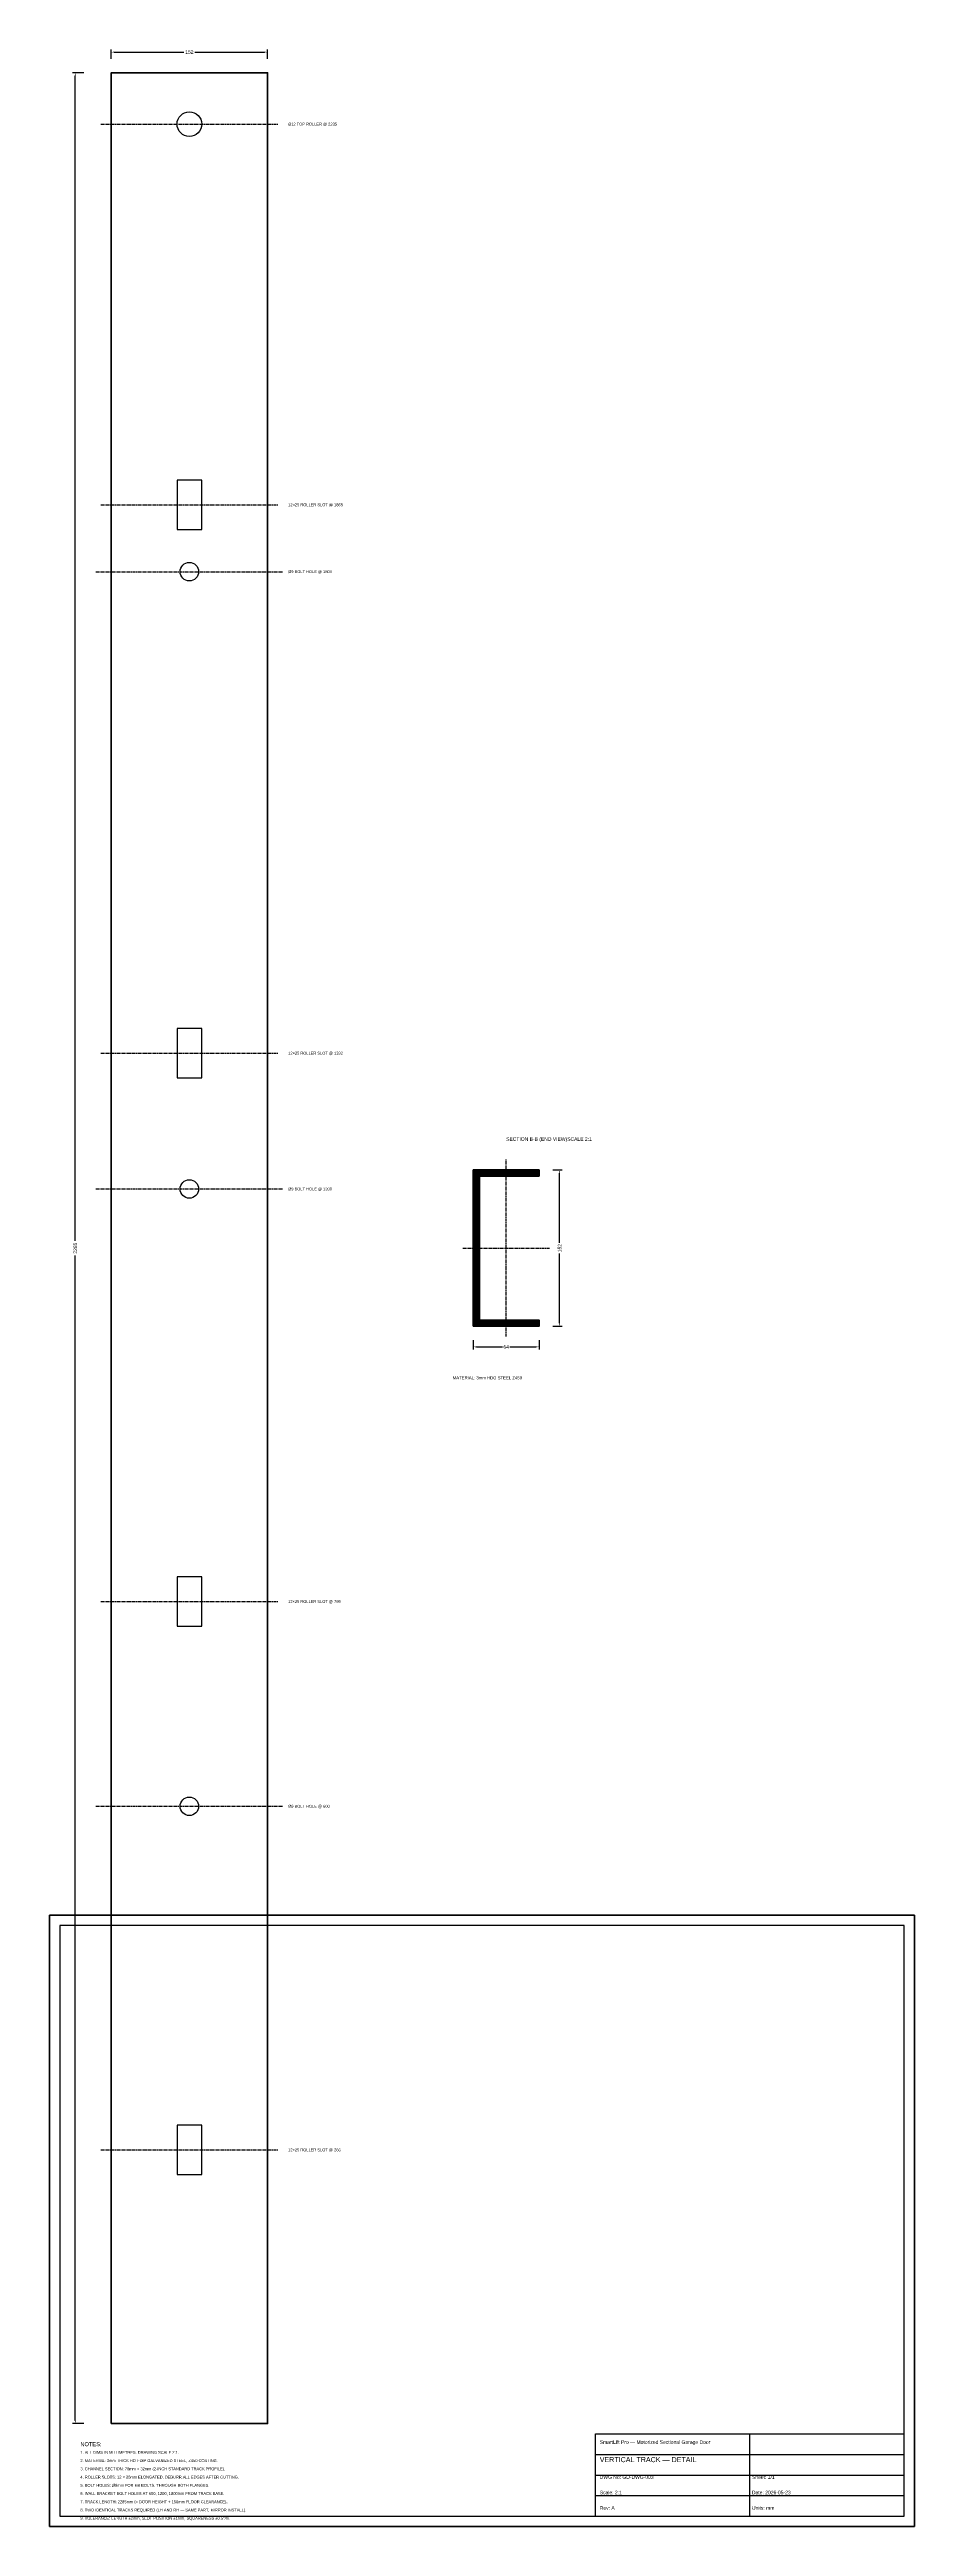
# Model space of a CAD drawing. Header units: millimetres. Extents: x 0 to 841, y 0 to 2408.
import ezdxf
from ezdxf.enums import TextEntityAlignment as Align

# ---------------------------------------------------------------- set-up
doc = ezdxf.new("R2010")
doc.units = ezdxf.units.MM
doc.linetypes.add('CENTER', pattern=[5.08, 3.175, -0.635, 0.635, -0.635])
for name, color, linetype in [('CENTER', 1, 'CENTER'), ('DIM', 2, 'Continuous'), ('HATCH', 8, 'Continuous'), ('NOTES', 3, 'Continuous'), ('OUTLINE', 7, 'Continuous'), ('TITLE', 6, 'Continuous')]:
    doc.layers.add(name, color=color, linetype=linetype)
doc.styles.add('OpenSansCondensed-Light', font='OpenSansCondensed-Light.ttf')
doc.dimstyles.get("Standard").update_dxf_attribs({"dimtxt": 3.5, "dimasz": 3, "dimexe": 2.5, "dimexo": 1.5, "dimgap": 1, "dimtad": 1, "dimcen": 2.5, "dimazin": 3, "dimtfac": 1, "dimtmove": 0, "dimatfit": 3})

# ---------------------------------------------------------------- blocks, each defined once
blk = doc.blocks.new('_CLOSEDFILLED')
at = {"color": 0, "linetype": 'BYBLOCK'}
blk.add_solid([(-1, 0.16), (0, 0), (-1, -0.16)], dxfattribs=at)
blk = doc.blocks.new('*D1')
for p, q in [((33.5, 2385), (22.5, 2385)), ((25, 1249.5), (25, 2382)), ((25, 103), (25, 1235.5)), ((33.5, 100), (22.5, 100))]:
    blk.add_line(p, q)
at = {"layer": 'Defpoints'}
for p in [(35, 2385), (25, 100), (35, 100)]:
    blk.add_point(p, dxfattribs=at)
at = {"layer": 'DIM', "xscale": 3, "yscale": 3}
for p, rotation in [((25, 2385), 90), ((25, 100), 270)]:
    blk.add_blockref('_CLOSEDFILLED', p, dxfattribs=dict(at, rotation=rotation))
at = {"layer": 'DIM', "insert": (25, 1242.5), "char_height": 3.5, "attachment_point": 5, "rotation": 90, "style": 'OpenSansCondensed-Light'}
blk.add_mtext('2285', dxfattribs=at)
blk = doc.blocks.new('*D2')
for p, q in [((60, 2398.5), (60, 2407.5)), ((212, 2398.5), (212, 2407.5)), ((63, 2405), (130.75, 2405)), ((141.25, 2405), (209, 2405))]:
    blk.add_line(p, q)
at = {"layer": 'Defpoints'}
for p in [(60, 2405), (60, 2397), (212, 2397)]:
    blk.add_point(p, dxfattribs=at)
at = {"layer": 'DIM', "xscale": 3, "yscale": 3, "rotation": 180}
blk.add_blockref('_CLOSEDFILLED', (60, 2405), dxfattribs=at)
at = {"layer": 'DIM', "xscale": 3, "yscale": 3}
blk.add_blockref('_CLOSEDFILLED', (212, 2405), dxfattribs=at)
at = {"layer": 'DIM', "insert": (136, 2405), "char_height": 3.5, "attachment_point": 5, "style": 'OpenSansCondensed-Light'}
blk.add_mtext('152', dxfattribs=at)
blk = doc.blocks.new('*D3')
for p, q in [((412, 1153), (412, 1144)), ((415, 1146.5), (440.5, 1146.5)), ((447.5, 1146.5), (473, 1146.5)), ((476, 1153), (476, 1144))]:
    blk.add_line(p, q)
at = {"layer": 'Defpoints'}
for p in [(412, 1154.5), (412, 1146.5), (476, 1154.5)]:
    blk.add_point(p, dxfattribs=at)
at = {"layer": 'DIM', "xscale": 3, "yscale": 3, "rotation": 180}
blk.add_blockref('_CLOSEDFILLED', (412, 1146.5), dxfattribs=at)
at = {"layer": 'DIM', "xscale": 3, "yscale": 3}
blk.add_blockref('_CLOSEDFILLED', (476, 1146.5), dxfattribs=at)
at = {"layer": 'DIM', "insert": (444, 1146.5), "char_height": 3.5, "attachment_point": 5, "style": 'OpenSansCondensed-Light'}
blk.add_mtext('64', dxfattribs=at)
blk = doc.blocks.new('*D4')
for p, q in [((489.5, 1318.5), (498.5, 1318.5)), ((496, 1247.75), (496, 1315.5)), ((496, 1169.5), (496, 1237.25)), ((489.5, 1166.5), (498.5, 1166.5))]:
    blk.add_line(p, q)
at = {"layer": 'Defpoints'}
for p in [(488, 1318.5), (488, 1166.5), (496, 1166.5)]:
    blk.add_point(p, dxfattribs=at)
at = {"layer": 'DIM', "xscale": 3, "yscale": 3}
for p, rotation in [((496, 1318.5), 90), ((496, 1166.5), 270)]:
    blk.add_blockref('_CLOSEDFILLED', p, dxfattribs=dict(at, rotation=rotation))
at = {"layer": 'DIM', "insert": (496, 1242.5), "char_height": 3.5, "attachment_point": 5, "rotation": 90, "style": 'OpenSansCondensed-Light'}
blk.add_mtext('152', dxfattribs=at)

msp = doc.modelspace()

# ---------------------------------------------------------------- hatches: boundary and pattern name
at = {"layer": 'HATCH'}
h = msp.add_hatch(dxfattribs=at)
h.set_pattern_fill('SOLID', angle=45)
h.paths.add_polyline_path([(412, 1166.5), (418, 1166.5), (418, 1318.5), (412, 1318.5)])
h = msp.add_hatch(dxfattribs=at)
h.set_pattern_fill('SOLID', angle=45)
h.paths.add_polyline_path([(418, 1312.5), (476, 1312.5), (476, 1318.5), (418, 1318.5)])
h = msp.add_hatch(dxfattribs=at)
h.set_pattern_fill('SOLID', angle=45)
h.paths.add_polyline_path([(418, 1166.5), (476, 1166.5), (476, 1172.5), (418, 1172.5)])

# ---------------------------------------------------------------- linework, layer by layer
at = {"layer": 'CENTER'}
for p, q in [((50, 2335), (222, 2335)), ((50, 1965), (222, 1965)), ((45, 1900), (227, 1900)), ((50, 1432), (222, 1432)), ((444, 1156.5), (444, 1328.5)), ((45, 1300), (227, 1300)), ((402, 1242.5), (486, 1242.5)), ((50, 899), (222, 899)), ((45, 700), (227, 700)), ((50, 366), (222, 366))]:
    msp.add_line(p, q, dxfattribs=at)
at = {"layer": 'OUTLINE', "lineweight": 50}
for points in [[(60, 100), (212, 100), (212, 2385), (60, 2385), (60, 100)], [(412, 1166.5), (476, 1166.5), (476, 1172.5), (418, 1172.5), (418, 1312.5), (476, 1312.5), (476, 1318.5), (412, 1318.5), (412, 1166.5)]]:
    msp.add_lwpolyline(points, dxfattribs=at)
at = {"layer": 'OUTLINE', "lineweight": 25}
for points in [[(124, 1941), (148, 1941), (148, 1989), (124, 1989), (124, 1941)], [(124, 1408), (148, 1408), (148, 1456), (124, 1456), (124, 1408)], [(124, 875), (148, 875), (148, 923), (124, 923), (124, 875)], [(124, 342), (148, 342), (148, 390), (124, 390), (124, 342)]]:
    msp.add_lwpolyline(points, dxfattribs=at)
at = {"layer": 'OUTLINE'}
for centre, radius in [((136, 2335), 12), ((136, 1900), 9), ((136, 1300), 9), ((136, 700), 9)]:
    msp.add_circle(centre, radius, dxfattribs=at)
at = {"layer": 'TITLE'}
for p, q in [((531, 90), (831, 90)), ((531, 10), (531, 90)), ((681, 10), (681, 90)), ((531, 70), (831, 70)), ((531, 50), (831, 50)), ((531, 30), (831, 30)), ((531, 10), (831, 10))]:
    msp.add_line(p, q, dxfattribs=at)
at = {"layer": 'TITLE', "lineweight": 50}
msp.add_lwpolyline([(0, 0), (841, 0), (841, 594), (0, 594), (0, 0)], dxfattribs=at)
at = {"layer": 'TITLE', "lineweight": 25}
msp.add_lwpolyline([(10, 10), (831, 10), (831, 584), (10, 584), (10, 10)], dxfattribs=at)

# ---------------------------------------------------------------- texts
at = {"layer": 'NOTES'}
for s, height, p in [('Ø12 TOP ROLLER @ 2235', 2.8, (232, 2335)), ('12×25 ROLLER SLOT @ 1865', 2.8, (232, 1965)), ('Ø9 BOLT HOLE @ 1800', 2.8, (232, 1900)), ('12×25 ROLLER SLOT @ 1332', 2.8, (232, 1432)), ('SECTION B-B (END VIEW)SCALE 2:1', 3.5, (444, 1348.5)), ('Ø9 BOLT HOLE @ 1200', 2.8, (232, 1300)), ('MATERIAL: 3mm HDG STEEL Z450', 3, (392, 1116.5)), ('12×25 ROLLER SLOT @ 799', 2.8, (232, 899)), ('Ø9 BOLT HOLE @ 600', 2.8, (232, 700)), ('12×25 ROLLER SLOT @ 266', 2.8, (232, 366)), ('1. ALL DIMS IN MILLIMETRES. DRAWING SCALE 2:1.', 2.8, (30, 72)), ('NOTES:', 4, (30, 80)), ('4. ROLLER SLOTS: 12 × 25mm ELONGATED. DEBURR ALL EDGES AFTER CUTTING.', 2.8, (30, 48)), ('3. CHANNEL SECTION: 76mm × 32mm (2-INCH STANDARD TRACK PROFILE).', 2.8, (30, 56)), ('2. MATERIAL: 3mm THICK HOT-DIP GALVANIZED STEEL, Z450 COATING.', 2.8, (30, 64)), ('5. BOLT HOLES: Ø9mm FOR M8 BOLTS, THROUGH BOTH FLANGES.', 2.8, (30, 40)), ('6. WALL BRACKET BOLT HOLES AT 600, 1200, 1800mm FROM TRACK BASE.', 2.8, (30, 32)), ('7. TRACK LENGTH: 2285mm (= DOOR HEIGHT + 150mm FLOOR CLEARANCE).', 2.8, (30, 24)), ('8. TWO IDENTICAL TRACKS REQUIRED (LH AND RH — SAME PART, MIRROR INSTALL).', 2.8, (30, 16)), ('9. TOLERANCE: LENGTH ±2mm, SLOT POSITION ±1mm, SQUARENESS ±0.5°/m.', 2.8, (30, 8))]:
    msp.add_text(s, height=height, dxfattribs=at).set_placement(p, align=Align.MIDDLE_LEFT)
at = {"layer": 'TITLE'}
for s, height, p in [('SmartLift Pro — Motorized Sectional Garage Door', 3.5, (535, 82)), ('VERTICAL TRACK — DETAIL', 5, (535, 65)), ('DWG No: GD-DWG-003', 3.5, (535, 48)), ('Sheet: 1/1', 3.5, (683, 48)), ('Scale: 2:1', 3.5, (535, 33)), ('Date: 2026-05-23', 3.5, (683, 33)), ('Rev: A', 3.5, (535, 18)), ('Units: mm', 3.5, (683, 18))]:
    msp.add_text(s, height=height, dxfattribs=at).set_placement(p, align=Align.MIDDLE_LEFT)

# ---------------------------------------------------------------- dimensions: what is measured, and where the dimension line sits
at = {"layer": 'DIM'}
for base, p1, p2, picture, middle in [((60, 2405), (60, 2397), (212, 2397), '*D2', (136, 2405)), ((412, 1146.5), (412, 1154.5), (476, 1154.5), '*D3', (444, 1146.5))]:
    dim = msp.add_linear_dim(base=base, p1=p1, p2=p2, dimstyle='Standard', dxfattribs=at)
    dim.commit()
    dim.dimension.update_dxf_attribs({"geometry": picture, "text_midpoint": middle})
for base, p1, p2, picture, middle in [((25, 100), (35, 100), (35, 2385), '*D1', (25, 1242.5)), ((496, 1166.5), (488, 1166.5), (488, 1318.5), '*D4', (496, 1242.5))]:
    dim = msp.add_linear_dim(base=base, p1=p1, p2=p2, angle=90, dimstyle='Standard', dxfattribs=at)
    dim.commit()
    dim.dimension.update_dxf_attribs({"geometry": picture, "text_midpoint": middle})

doc.saveas('drawing.dxf')
